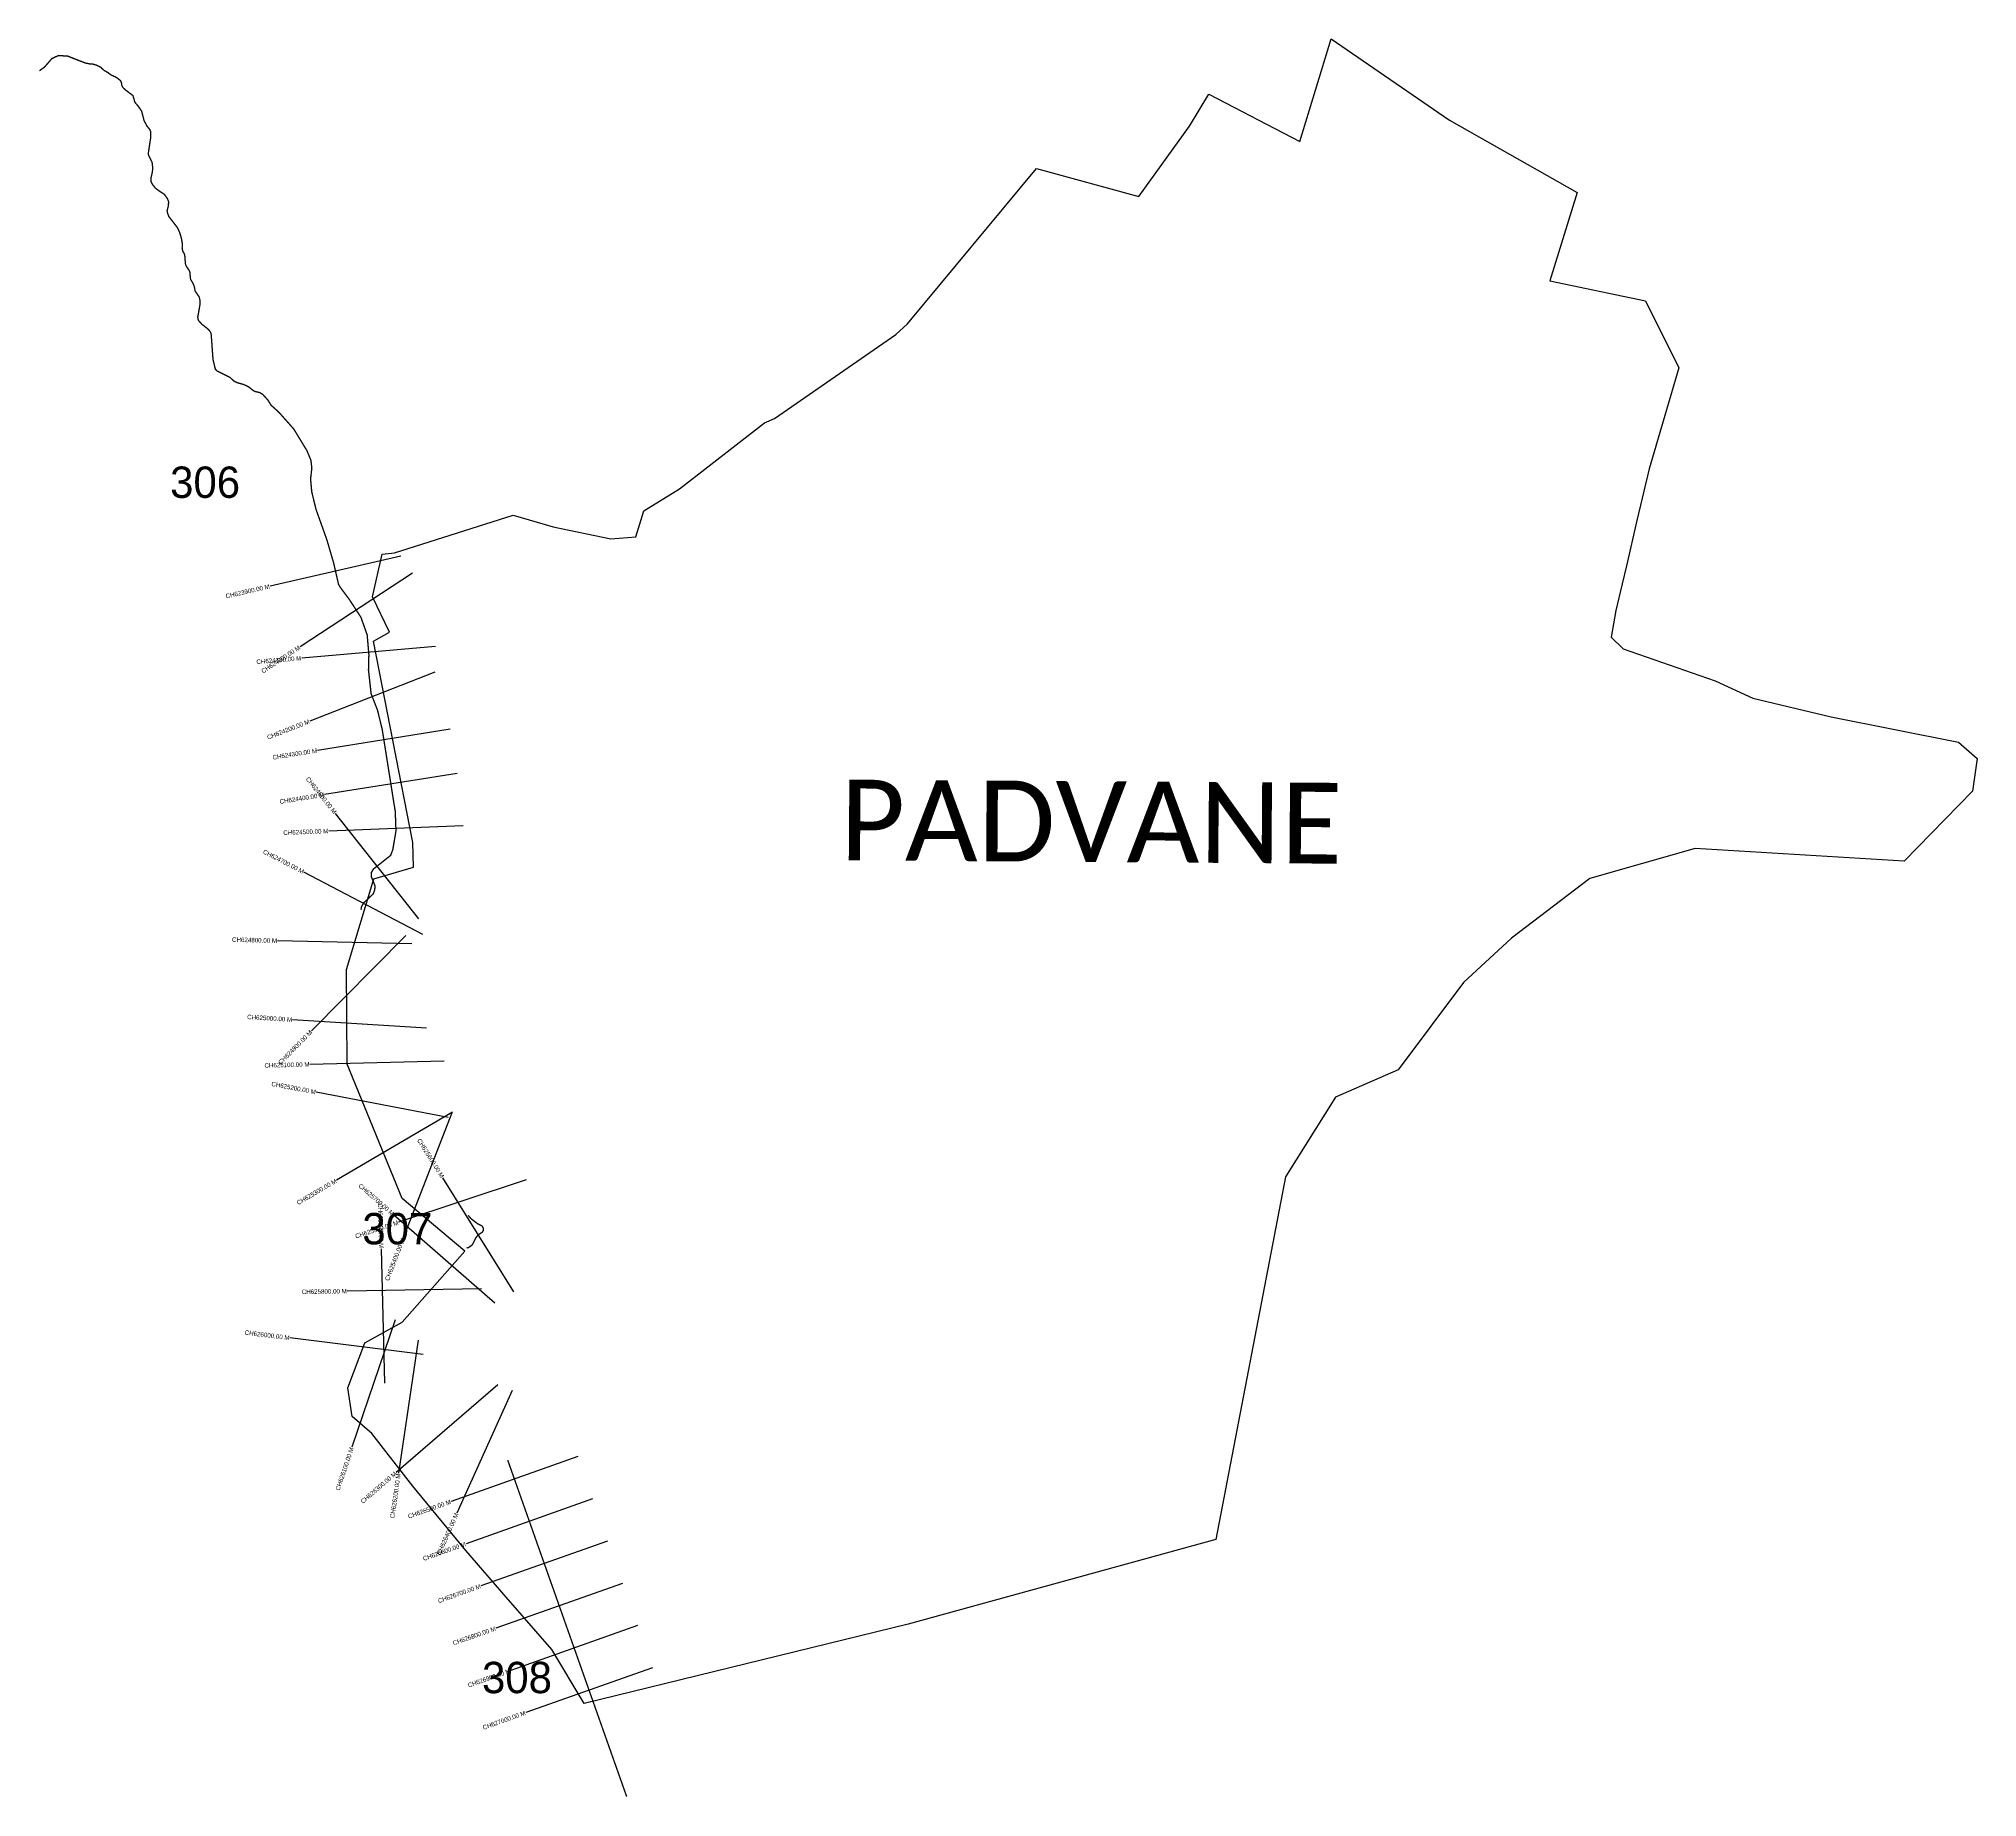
# Model space of a CAD drawing. Header units: metres. Extents: x 324766 to 329094, y 1812718 to 1816644.
import ezdxf
from ezdxf.enums import TextEntityAlignment as Align

# ---------------------------------------------------------------- set-up
doc = ezdxf.new("R2010")
doc.units = ezdxf.units.M
for name, color, linetype in [('CS', 134, 'Continuous'), ('CSMark', 6, 'Continuous'), ('NATURALLY PROTECTED', 3, 'Continuous'), ('VILLAGE NAME', 250, 'Continuous')]:
    doc.layers.add(name, color=color, linetype=linetype)

msp = doc.modelspace()

# ---------------------------------------------------------------- linework, layer by layer
at = {"color": 6}
msp.add_lwpolyline([(325532.2, 1815493.4), (325560, 1815496.1), (325824.7, 1815580.4), (325914.1, 1815554.2), (326042.9, 1815527.5), (326098.5, 1815532.3), (326116.3, 1815590.2), (326196.6, 1815639.2), (326385.9, 1815786.2), (326408.7, 1815796.1), (326679.6, 1815983.8), (326705.2, 1816007.6), (326993.6, 1816354.1), (327222.3, 1816291.6), (327334.8, 1816449.1), (327378.4, 1816520), (327581.6, 1816414.5), (327651.2, 1816643.8), (327916, 1816462.1), (328201.1, 1816300.6), (328139.5, 1816103.4), (328353.5, 1816059.2), (328427.6, 1815909.6), (328361.4, 1815683.7), (328334.4, 1815568.4), (328310.7, 1815467.5), (328301.2, 1815426.9), (328287.3, 1815367.5), (328276.8, 1815307.8), (328303.5, 1815281.7), (328509, 1815210.4), (328593, 1815171.5), (328768.2, 1815130.4), (329052, 1815073.9), (329094.1, 1815036.9), (329083.9, 1814964.1), (328931.1, 1814807.9), (328464, 1814836), (328229, 1814769.4), (328054, 1814635.7), (327947.1, 1814537.2), (327801.3, 1814342), (327660.9, 1814281.2), (327549.4, 1814103), (327393.6, 1813293.3), (326706.6, 1813104.4), (325983.1, 1812927.6), (325910.9, 1813048.4), (325809.2, 1813164.9), (325719.5, 1813269), (325601, 1813412.5), (325509.4, 1813530.2), (325465.4, 1813568.6), (325456, 1813632.3), (325493.8, 1813733), (325577, 1813778.6), (325716.8, 1813937.7), (325576.7, 1814054.6), (325454.2, 1814354.9), (325452.4, 1814566.2), (325513.4, 1814768.5), (325602.4, 1814794.3), (325600.8, 1814849.3), (325512.7, 1815298.9), (325548.7, 1815319.5), (325511, 1815398.3), (325532.2, 1815493.4)], dxfattribs=at)
at = {"layer": 'CS'}
for p, q in [((325574.3, 1815489.1), (325282, 1815422)), ((325600, 1815450.7), (325348.9, 1815286.6)), ((325651.7, 1815287.1), (325352.8, 1815261.5)), ((325650, 1815229.7), (325370.5, 1815120.6)), ((325684.3, 1815102.5), (325388, 1815055.3)), ((325700, 1815003.7), (325403.7, 1814956.6)), ((325614.3, 1814679.3), (325428.1, 1814914.6)), ((325712.9, 1814886.6), (325413.1, 1814875.3)), ((325623.5, 1814644.6), (325357.5, 1814783.3)), ((325585.2, 1814642.2), (325374.2, 1814428.9)), ((325598.6, 1814623.3), (325298.7, 1814630.4)), ((325631.7, 1814435), (325332.3, 1814454.1)), ((325671, 1814361.8), (325371.1, 1814354.4)), ((325679.8, 1814235.7), (325385.1, 1814292.1)), ((325689.2, 1814247.4), (325430.4, 1814095.6)), ((325688.2, 1814246.1), (325579.4, 1813966.5)), ((325853.6, 1814096.7), (325568.9, 1814002.1)), ((325826.7, 1813846.9), (325667.8, 1814101.3)), ((325783.9, 1813821.2), (325558, 1814018.7)), ((325538.6, 1813643), (325530.6, 1813942.9)), ((325754.4, 1813853.2), (325454.4, 1813848.2)), ((325561.1, 1813783.9), (325464.9, 1813499.8)), ((325624.2, 1813706.9), (325326.5, 1813743.6)), ((325612.6, 1813738.9), (325569.2, 1813442)), ((325790.6, 1813638.8), (325563.3, 1813443)), ((325822.3, 1813626.4), (325699.4, 1813352.7)), ((325969.1, 1813478.6), (325686.3, 1813378.6)), ((326002.4, 1813384.3), (325719.6, 1813284.3)), ((326035.8, 1813290), (325752.9, 1813190)), ((326069.1, 1813195.8), (325786.3, 1813095.8)), ((326102.4, 1813101.5), (325819.6, 1813001.5)), ((326135.8, 1813007.2), (325852.9, 1812907.2))]:
    msp.add_line(p, q, dxfattribs=at)
at = {"layer": 'NATURALLY PROTECTED', "const_width": 3, "flags": 128}
for points in [[(324767.1, 1816572.6), (324778.1, 1816580.3), (324795, 1816599.8), (324809.8, 1816606.5), (324830.7, 1816605), (324852.5, 1816596.3), (324870.4, 1816589.5), (324879, 1816587.9), (324886.1, 1816587.4), (324895.5, 1816584.6), (324903.9, 1816580.3), (324911.3, 1816573.3), (324919.9, 1816568.5), (324926.7, 1816563.2), (324937.9, 1816558.2), (324945.1, 1816552.9), (324948.5, 1816549.8), (324950.7, 1816543.6), (324951.1, 1816539.2), (324954, 1816534.4), (324958.8, 1816529.8), (324963.1, 1816526.8), (324967.8, 1816523), (324975.8, 1816517.2), (324978.5, 1816508.1), (324979.7, 1816503.1), (324982.8, 1816498.9), (324987, 1816494.4), (324990.3, 1816489.6), (324995.4, 1816482.1), (324997.7, 1816472.9), (325000.8, 1816460.9), (325007.6, 1816448.4), (325013.6, 1816441), (325015.2, 1816437.3), (325015.7, 1816431.7), (325015.2, 1816421.6), (325012.8, 1816405.6), (325009.9, 1816386.6), (325011.9, 1816381.1), (325018, 1816369.6), (325019.3, 1816363.6), (325019.9, 1816354.3), (325019.3, 1816346.7), (325016.4, 1816334.2), (325015.8, 1816326.2), (325019.6, 1816318.6), (325025.7, 1816310.7), (325034.9, 1816303.8), (325046.1, 1816296.5), (325053.1, 1816286.6), (325055.3, 1816280.4), (325055.2, 1816271.7), (325052.2, 1816260.5), (325052.6, 1816256.2), (325056, 1816247), (325067.5, 1816232.2), (325074.7, 1816222.9), (325079.8, 1816212.4), (325083.8, 1816199.6), (325085.8, 1816188.2), (325086.4, 1816184.5), (325085.7, 1816176.7), (325087.1, 1816170.1), (325090.9, 1816163), (325092, 1816156.9), (325092.4, 1816150), (325092.7, 1816142.6), (325094.8, 1816136.3), (325101.8, 1816126.2), (325103.5, 1816120.8), (325103.7, 1816112), (325104.7, 1816106.7), (325110, 1816097.8), (325113.1, 1816089.8), (325114.7, 1816080.7), (325117.9, 1816076.1), (325123.8, 1816067.5), (325125.4, 1816060.2), (325125.3, 1816049.2), (325121.8, 1816029.2), (325120.5, 1816021.9), (325121.8, 1816015.5), (325130.1, 1816006.2), (325143.6, 1815995.7), (325148.9, 1815989.6), (325150.5, 1815984.4), (325151.7, 1815968.7), (325153.3, 1815946.1), (325154.7, 1815927.6), (325157.5, 1815915.9), (325159.8, 1815906.4), (325163.3, 1815902.4), (325174.1, 1815897.1), (325185.5, 1815891.4), (325192.9, 1815887.8), (325200.3, 1815880.5), (325208.9, 1815876), (325222.5, 1815872.3), (325234.4, 1815866.7), (325243.8, 1815859), (325249.3, 1815856.2), (325258.7, 1815854.2), (325265.9, 1815849.8), (325277.3, 1815837.2), (325284.3, 1815825.8), (325295, 1815816.2), (325301.6, 1815810.2), (325317.1, 1815792.8), (325335, 1815772.6), (325351.1, 1815746.2), (325364.2, 1815724.6), (325373.2, 1815703.1), (325375.3, 1815685.3), (325372.5, 1815661), (325375.1, 1815632.5), (325384.5, 1815593.8), (325409, 1815525), (325424.1, 1815473.3), (325434.9, 1815426.1), (325439.3, 1815418.6), (325458.2, 1815393.4), (325484.8, 1815352.7), (325498.9, 1815313.1), (325502.7, 1815268.6), (325501.8, 1815234.6), (325507.7, 1815181.6), (325521.8, 1815145.6), (325532.4, 1815102.4), (325541.5, 1815045.2), (325555.8, 1814954.9), (325561.6, 1814919), (325563.2, 1814875.6), (325556.1, 1814833.6), (325551.3, 1814820.8), (325542.5, 1814813.9), (325532.3, 1814805.7), (325522.7, 1814798.2), (325512.6, 1814790.1), (325508, 1814782.1), (325508, 1814773.7), (325512.2, 1814763.2), (325516.2, 1814753.4), (325515.9, 1814744.6), (325512.6, 1814735.2), (325501.4, 1814724.6), (325490.7, 1814714.5), (325485.8, 1814705), (325485.2, 1814699.3)], [(325724.4, 1814017.3), (325730.4, 1814010.1), (325745.7, 1813998.5), (325755, 1813994), (325758.1, 1813989.3), (325758.3, 1813983.8), (325755.7, 1813979.4), (325746.9, 1813973.9), (325742.1, 1813968), (325737.5, 1813959.1), (325733.2, 1813951), (325724.7, 1813945.1), (325720.7, 1813944.5)], [(325812.7, 1813470.9), (326078.3, 1812719.8)]]:
    msp.add_lwpolyline(points, dxfattribs=at)

# ---------------------------------------------------------------- texts
at = {"char_height": 70, "attachment_point": 1}
for s, insert in [('306', (325058.9, 1815688.9)), ('307', (325488.1, 1814022.5)), ('\\pxt1;308', (325755.3, 1813020.6))]:
    msp.add_mtext_dynamic_manual_height_columns(s, width=95.172, gutter_width=1, heights=[0], dxfattribs=dict(at, insert=insert))
at = {"layer": 'CSMark'}
for s, rotation, p in [('CH623900.00 M', 12.932, (325281, 1815421.7)), ('CH624000.00 M', 33.168, (325348, 1815286)), ('CH624100.00 M', 4.891, (325351.8, 1815261.4)), ('CH624200.00 M', 21.3298, (325369.6, 1815120.2)), ('CH624300.00 M', 9.0377, (325387, 1815055.2)), ('CH624600.00 M', 308.351, (325427.5, 1814915.4)), ('CH624400.00 M', 9.0377, (325402.7, 1814956.4)), ('CH624500.00 M', 2.1499, (325412.1, 1814875.3)), ('CH624700.00 M', 332.4589, (325356.6, 1814783.8)), ('CH624800.00 M', 358.6261, (325297.7, 1814630.5)), ('CH625000.00 M', 356.3601, (325331.3, 1814454.1)), ('CH624900.00 M', 45.3135, (325373.5, 1814428.2)), ('CH625100.00 M', 1.4139, (325370.1, 1814354.4)), ('CH625200.00 M', 349.1759, (325384.1, 1814292.3)), ('CH625600.00 M', 301.9926, (325667.3, 1814102.2)), ('CH625300.00 M', 30.3937, (325429.5, 1814095.1)), ('CH625700.00 M', 318.8484, (325557.2, 1814019.3)), ('CH625900.00 M', 271.5262, (325530.6, 1813943.9)), ('CH625500.00 M', 18.3831, (325568, 1814001.8)), ('CH625400.00 M', 68.7399, (325579, 1813965.6)), ('CH625800.00 M', 0.9531, (325453.4, 1813848.2)), ('CH626000.00 M', 352.9629, (325325.5, 1813743.7)), ('CH626100.00 M', 71.3012, (325464.6, 1813498.8)), ('CH626300.00 M', 40.726, (325562.5, 1813442.4)), ('CH626200.00 M', 81.6945, (325569.1, 1813441)), ('CH626500.00 M', 19.4727, (325685.3, 1813378.3)), ('CH626400.00 M', 65.8276, (325699, 1813351.8)), ('CH626600.00 M', 19.4727, (325718.6, 1813284)), ('CH626700.00 M', 19.4727, (325752, 1813189.7)), ('CH626800.00 M', 19.4727, (325785.3, 1813095.4)), ('CH626900.00 M', 19.4727, (325818.7, 1813001.1)), ('CH627000.00 M', 19.4727, (325852, 1812906.9))]:
    msp.add_text(s, height=10, rotation=rotation, dxfattribs=at).set_placement(p, align=Align.MIDDLE_RIGHT)
at = {"layer": 'VILLAGE NAME', "insert": (326555.4, 1814990.2), "char_height": 180.345, "attachment_point": 1, "rotation": 359.6139}
msp.add_mtext_dynamic_manual_height_columns('{\\fCalibri|b0|i0|c0|p34;PADVANE}', width=1779.605, gutter_width=901.7, heights=[0], dxfattribs=at)

doc.saveas('drawing.dxf')
